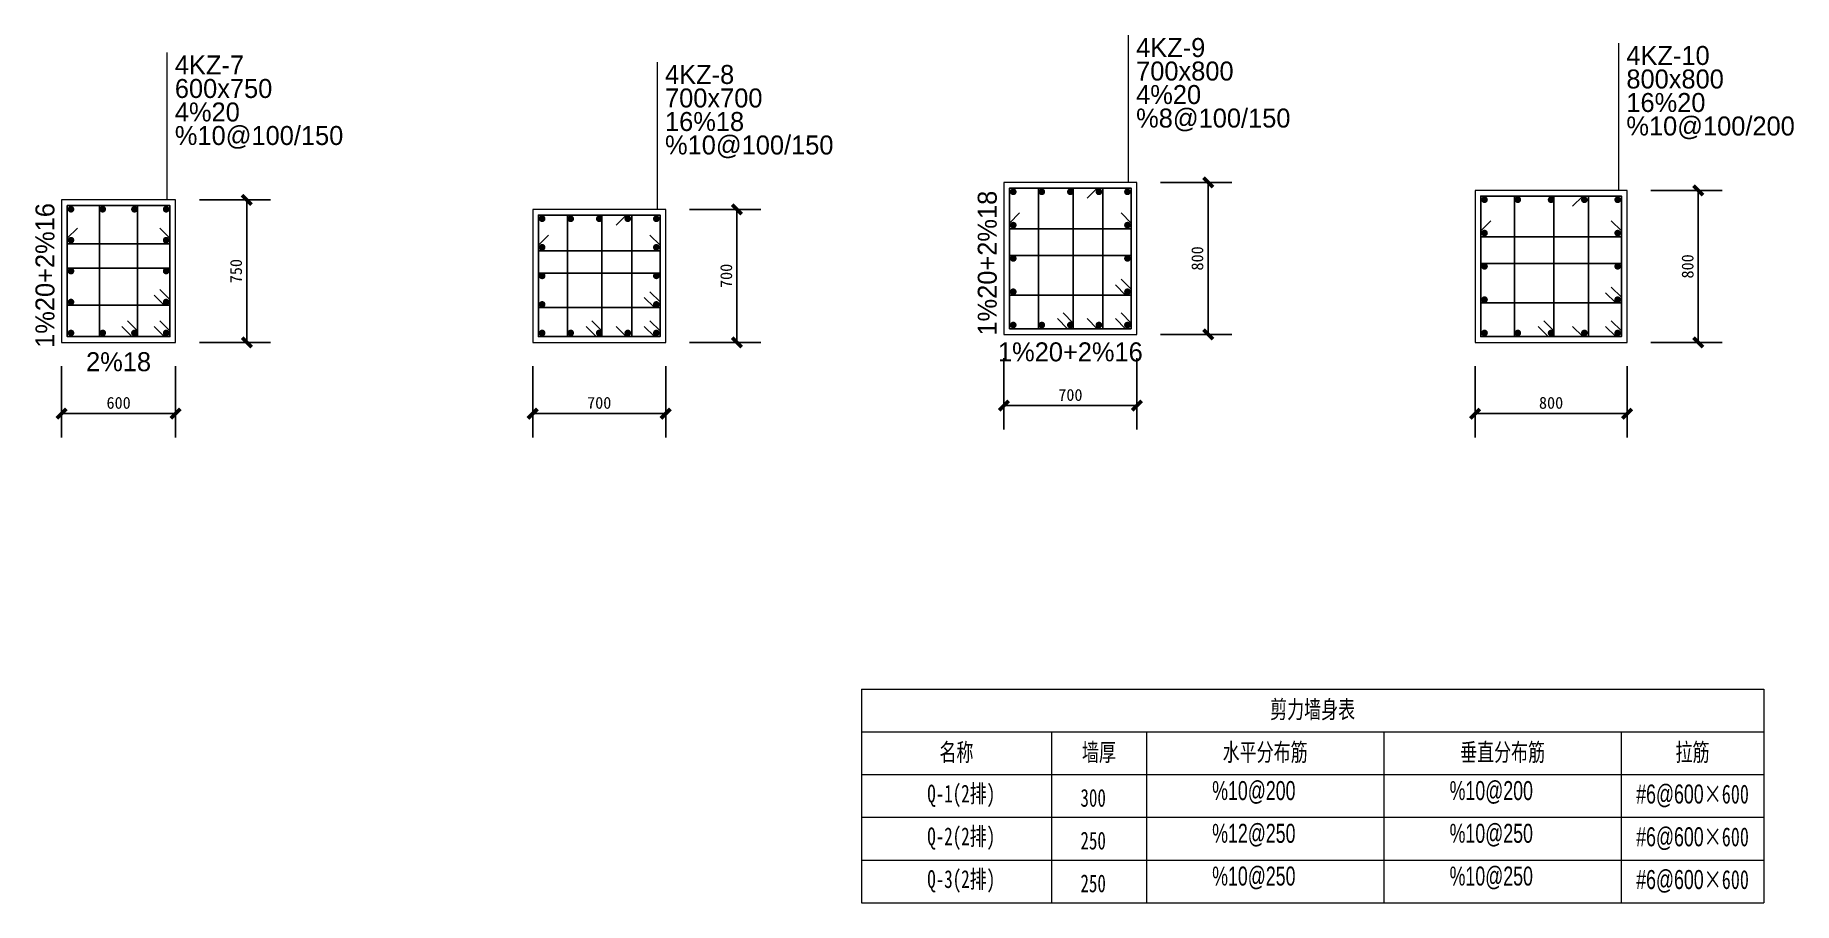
# Model space of a CAD drawing. Header units: millimetres. Extents: x -1141 to 233276, y -20783 to 42059.
# Drawn here: x 40235 to 58751, y -18462 to -9329 of the extents above; entities that cross this region are included whole.
import ezdxf

# ---------------------------------------------------------------- set-up
doc = ezdxf.new("R2010")
doc.units = ezdxf.units.MM
doc.header["$PDMODE"] = 35
for name, color, linetype, lineweight in [('S_ColumFocus', 2, 'Continuous', 9), ('S_ColumLocal', 7, 'Continuous', 9), ('S_DistributionSteelTxt', 7, 'Continuous', 9), ('S_PColumHoopBar', 14, 'Continuous', 25), ('S_PColumMainBar', 14, 'Continuous', 15), ('S_PColumSect', 2, 'Continuous', 15), ('层1213', 84, 'Continuous', 9)]:
    doc.layers.add(name, color=color, linetype=linetype, lineweight=lineweight)
doc.styles.add('xxxx', font='RIF.ttf')
doc.styles.add('宋体', font='')
doc.styles.get('宋体').set_extended_font_data('宋体')
doc.dimstyles.new('DimN_1', dxfattribs={"dimtxt": 125, "dimasz": 100, "dimexe": 250, "dimexo": 0.0625, "dimgap": 50, "dimtad": 1, "dimdec": 0, "dimrnd": 5, "dimzin": 0, "dimdsep": 46, "dimtxsty": '宋体', "dimblk1": 'ARCHTICK', "dimblk2": 'ARCHTICK', "dimsah": 1, "dimcen": 0.09, "dimadec": 0, "dimazin": 0, "dimtfac": 1, "dimtdec": 0, "dimtofl": 0, "dimtmove": 2, "dimatfit": 1, "dimfxl": 1, "dimtolj": 1, "dimtzin": 0, "dimarcsym": 0})

msp = doc.modelspace()

# ---------------------------------------------------------------- texts
at = {"layer": 'S_ColumFocus', "char_height": 200, "attachment_point": 1, "line_spacing_factor": 0.742346, "style": 'xxxx'}
for s, insert, width in [('4KZ-9\\P700x800\\P4%20 %8@100/150', (51826.136, -9359.29), 1889.28771), ('4KZ-10\\P800x800\\P16%20 %10@100/200', (56987.688, -9442.795), 2087.19972), ('4KZ-7\\P600x750\\P4%20 %10@100/150', (41705.096, -9542.795), 2063.33799), ('4KZ-8\\P700x700\\P16%18 %10@100/150', (46865.96, -9642.795), 2087.19972)]:
    msp.add_mtext(s, dxfattribs=dict(at, insert=insert, width=width))
at = {"layer": 'S_ColumLocal', "char_height": 200, "attachment_point": 2, "style": 'xxxx'}
for s, insert, width, rotation in [('1%20+2%16', (40237.496, -11858.628), 251.25004, 89.9999985), ('1%20+2%18', (50158.536, -11729.29), 251.25004, 89.9999985), ('1%20+2%16', (51133.636, -12562.795), 1398.62501, 0.0000025), ('2%18', (41112.596, -12666.369), 569.50001, 0.0000029)]:
    msp.add_mtext(s, dxfattribs=dict(at, insert=insert, width=width, rotation=rotation))
at = {"layer": 'S_DistributionSteelTxt', "char_height": 187.5, "attachment_point": 5, "line_spacing_factor": 1.1, "style": '宋体'}
for s, insert, width in [('\\pxsm1.0;{\\W0.70;剪力墙身表}', (53684.398, -16437.421), 9500), ('\\pxsm1.0;{\\W0.70;名称}', (49934.398, -16887.421), 2000), ('\\pxsm1.0;{\\W0.70;墙厚}', (51434.398, -16887.421), 1000), ('\\pxsm1.0;{\\W0.70;水平分布筋}', (53184.398, -16887.421), 2500), ('\\pxsm1.0;{\\W0.70;垂直分布筋}', (55684.398, -16887.421), 2500), ('\\pxsm1.0;{\\W0.70;拉筋}', (57684.398, -16887.421), 1500), ('\\pxsm1.0;{\\W0.70;Q-1(2排)}', (49984.398, -17337.421), 2100), ('\\pxsm1.0;{\\W0.70;300}', (51373.801, -17358.844), 787.5), ('\\pxsm1.0;{\\W0.70;Q-2(2排)}', (49984.398, -17787.421), 2100), ('\\pxsm1.0;{\\W0.70;250}', (51373.801, -17808.844), 787.5), ('\\pxsm1.0;{\\W0.70;Q-3(2排)}', (49984.398, -18237.421), 2100), ('\\pxsm1.0;{\\W0.70;250}', (51373.801, -18258.844), 787.5)]:
    msp.add_mtext(s, dxfattribs=dict(at, insert=insert, width=width))
at = {"layer": 'S_DistributionSteelTxt', "char_height": 200, "attachment_point": 5, "style": 'xxxx'}
for s, insert, width in [('{\\W0.7;%10@200}', (53065.397, -17300.931), 884.4), ('{\\W0.7;%10@200}', (55565.397, -17300.931), 884.4), ('{\\W0.7;#6@600\\fSimSun|b0|i0|c134|p2;×600}', (57684.398, -17337.421), 1500), ('{\\W0.7;%12@250}', (53065.397, -17750.931), 884.4), ('{\\W0.7;%10@250}', (55565.397, -17750.931), 884.4), ('{\\W0.7;#6@600\\fSimSun|b0|i0|c134|p2;×600}', (57684.398, -17787.421), 1500), ('{\\W0.7;%10@250}', (53065.397, -18200.931), 884.4), ('{\\W0.7;%10@250}', (55565.397, -18200.931), 884.4), ('{\\W0.7;#6@600\\fSimSun|b0|i0|c134|p2;×600}', (57684.398, -18237.421), 1500)]:
    msp.add_mtext(s, dxfattribs=dict(at, insert=insert, width=width))

# ---------------------------------------------------------------- blocks, each defined once
blk = doc.blocks.new('_ArchTick')
at = {"color": 0, "linetype": 'ByBlock', "const_width": 0.4}
blk.add_lwpolyline([(-0.5, -0.5), (0.5, 0.5)], dxfattribs=at)
blk = doc.blocks.new('*D146')
at = {"layer": 'Defpoints', "color": 0, "transparency": 16777216}
for p in [(41713, -11063), (42463, -11063), (41713, -12563)]:
    blk.add_point(p, dxfattribs=at)
at = {"layer": '层1213', "color": 0, "lineweight": -2, "transparency": 16777216}
for p, q in [((41963, -11063), (42713, -11063)), ((42463, -12563), (42463, -11063)), ((41963, -12563), (42713, -12563))]:
    blk.add_line(p, q, dxfattribs=at)
at = {"layer": '层1213', "color": 0, "lineweight": -2, "transparency": 16777216, "xscale": 100, "yscale": 100, "zscale": 100}
for p, rotation in [((42463, -11063), 90), ((42463, -12563), 270)]:
    blk.add_blockref('_ArchTick', p, dxfattribs=dict(at, rotation=rotation))
at = {"layer": '层1213', "color": 0, "transparency": 16777216, "insert": (42350, -11813), "char_height": 125, "attachment_point": 5, "rotation": 90, "style": '宋体'}
blk.add_mtext('\\A1;750', dxfattribs=at)
blk = doc.blocks.new('*D147')
at = {"layer": 'Defpoints', "color": 0, "transparency": 16777216}
for p in [(40513, -12563), (41713, -12563), (41713, -13313)]:
    blk.add_point(p, dxfattribs=at)
at = {"layer": '层1213', "color": 0, "lineweight": -2, "transparency": 16777216}
for p, q in [((40513, -12813), (40513, -13563)), ((41713, -12813), (41713, -13563)), ((40513, -13313), (41713, -13313))]:
    blk.add_line(p, q, dxfattribs=at)
at = {"layer": '层1213', "color": 0, "lineweight": -2, "transparency": 16777216, "xscale": 100, "yscale": 100, "zscale": 100, "rotation": 180}
blk.add_blockref('_ArchTick', (40513, -13313), dxfattribs=at)
at = {"layer": '层1213', "color": 0, "lineweight": -2, "transparency": 16777216, "xscale": 100, "yscale": 100, "zscale": 100}
blk.add_blockref('_ArchTick', (41713, -13313), dxfattribs=at)
at = {"layer": '层1213', "color": 0, "transparency": 16777216, "insert": (41113, -13200), "char_height": 125, "attachment_point": 5, "style": '宋体'}
blk.add_mtext('\\A1;600', dxfattribs=at)
blk = doc.blocks.new('*D150')
at = {"layer": 'Defpoints', "color": 0, "transparency": 16777216}
for p in [(56995, -10963), (57745, -10963), (56995, -12563)]:
    blk.add_point(p, dxfattribs=at)
at = {"layer": '层1213', "color": 0, "lineweight": -2, "transparency": 16777216}
for p, q in [((57245, -10963), (57995, -10963)), ((57745, -12563), (57745, -10963)), ((57245, -12563), (57995, -12563))]:
    blk.add_line(p, q, dxfattribs=at)
at = {"layer": '层1213', "color": 0, "lineweight": -2, "transparency": 16777216, "xscale": 100, "yscale": 100, "zscale": 100}
for p, rotation in [((57745, -10963), 90), ((57745, -12563), 270)]:
    blk.add_blockref('_ArchTick', p, dxfattribs=dict(at, rotation=rotation))
at = {"layer": '层1213', "color": 0, "transparency": 16777216, "insert": (57633, -11763), "char_height": 125, "attachment_point": 5, "rotation": 90, "style": '宋体'}
blk.add_mtext('\\A1;800', dxfattribs=at)
blk = doc.blocks.new('*D151')
at = {"layer": 'Defpoints', "color": 0, "transparency": 16777216}
for p in [(55395, -12563), (56995, -12563), (56995, -13313)]:
    blk.add_point(p, dxfattribs=at)
at = {"layer": '层1213', "color": 0, "lineweight": -2, "transparency": 16777216}
for p, q in [((55395, -12813), (55395, -13563)), ((56995, -12813), (56995, -13563)), ((55395, -13313), (56995, -13313))]:
    blk.add_line(p, q, dxfattribs=at)
at = {"layer": '层1213', "color": 0, "lineweight": -2, "transparency": 16777216, "xscale": 100, "yscale": 100, "zscale": 100, "rotation": 180}
blk.add_blockref('_ArchTick', (55395, -13313), dxfattribs=at)
at = {"layer": '层1213', "color": 0, "lineweight": -2, "transparency": 16777216, "xscale": 100, "yscale": 100, "zscale": 100}
blk.add_blockref('_ArchTick', (56995, -13313), dxfattribs=at)
at = {"layer": '层1213', "color": 0, "transparency": 16777216, "insert": (56195, -13200), "char_height": 125, "attachment_point": 5, "style": '宋体'}
blk.add_mtext('\\A1;800', dxfattribs=at)
blk = doc.blocks.new('*D152')
at = {"layer": 'Defpoints', "color": 0, "transparency": 16777216}
for p in [(51834, -10879), (52584, -10879), (51834, -12479)]:
    blk.add_point(p, dxfattribs=at)
at = {"layer": '层1213', "color": 0, "lineweight": -2, "transparency": 16777216}
for p, q in [((52084, -10879), (52834, -10879)), ((52584, -12479), (52584, -10879)), ((52084, -12479), (52834, -12479))]:
    blk.add_line(p, q, dxfattribs=at)
at = {"layer": '层1213', "color": 0, "lineweight": -2, "transparency": 16777216, "xscale": 100, "yscale": 100, "zscale": 100}
for p, rotation in [((52584, -10879), 90), ((52584, -12479), 270)]:
    blk.add_blockref('_ArchTick', p, dxfattribs=dict(at, rotation=rotation))
at = {"layer": '层1213', "color": 0, "transparency": 16777216, "insert": (52471, -11679), "char_height": 125, "attachment_point": 5, "rotation": 90, "style": '宋体'}
blk.add_mtext('\\A1;800', dxfattribs=at)
blk = doc.blocks.new('*D153')
at = {"layer": 'Defpoints', "color": 0, "transparency": 16777216}
for p in [(50434, -12479), (51834, -12479), (51834, -13229)]:
    blk.add_point(p, dxfattribs=at)
at = {"layer": '层1213', "color": 0, "lineweight": -2, "transparency": 16777216}
for p, q in [((50434, -12729), (50434, -13479)), ((51834, -12729), (51834, -13479)), ((50434, -13229), (51834, -13229))]:
    blk.add_line(p, q, dxfattribs=at)
at = {"layer": '层1213', "color": 0, "lineweight": -2, "transparency": 16777216, "xscale": 100, "yscale": 100, "zscale": 100, "rotation": 180}
blk.add_blockref('_ArchTick', (50434, -13229), dxfattribs=at)
at = {"layer": '层1213', "color": 0, "lineweight": -2, "transparency": 16777216, "xscale": 100, "yscale": 100, "zscale": 100}
blk.add_blockref('_ArchTick', (51834, -13229), dxfattribs=at)
at = {"layer": '层1213', "color": 0, "transparency": 16777216, "insert": (51134, -13117), "char_height": 125, "attachment_point": 5, "style": '宋体'}
blk.add_mtext('\\A1;700', dxfattribs=at)
blk = doc.blocks.new('*D154')
at = {"layer": 'Defpoints', "color": 0, "transparency": 16777216}
for p in [(46873, -11163), (47623, -11163), (46873, -12563)]:
    blk.add_point(p, dxfattribs=at)
at = {"layer": '层1213', "color": 0, "lineweight": -2, "transparency": 16777216}
for p, q in [((47123, -11163), (47873, -11163)), ((47623, -12563), (47623, -11163)), ((47123, -12563), (47873, -12563))]:
    blk.add_line(p, q, dxfattribs=at)
at = {"layer": '层1213', "color": 0, "lineweight": -2, "transparency": 16777216, "xscale": 100, "yscale": 100, "zscale": 100}
for p, rotation in [((47623, -11163), 90), ((47623, -12563), 270)]:
    blk.add_blockref('_ArchTick', p, dxfattribs=dict(at, rotation=rotation))
at = {"layer": '层1213', "color": 0, "transparency": 16777216, "insert": (47511, -11863), "char_height": 125, "attachment_point": 5, "rotation": 90, "style": '宋体'}
blk.add_mtext('\\A1;700', dxfattribs=at)
blk = doc.blocks.new('*D155')
at = {"layer": 'Defpoints', "color": 0, "transparency": 16777216}
for p in [(45473, -12563), (46873, -12563), (46873, -13313)]:
    blk.add_point(p, dxfattribs=at)
at = {"layer": '层1213', "color": 0, "lineweight": -2, "transparency": 16777216}
for p, q in [((45473, -12813), (45473, -13563)), ((46873, -12813), (46873, -13563)), ((45473, -13313), (46873, -13313))]:
    blk.add_line(p, q, dxfattribs=at)
at = {"layer": '层1213', "color": 0, "lineweight": -2, "transparency": 16777216, "xscale": 100, "yscale": 100, "zscale": 100, "rotation": 180}
blk.add_blockref('_ArchTick', (45473, -13313), dxfattribs=at)
at = {"layer": '层1213', "color": 0, "lineweight": -2, "transparency": 16777216, "xscale": 100, "yscale": 100, "zscale": 100}
blk.add_blockref('_ArchTick', (46873, -13313), dxfattribs=at)
at = {"layer": '层1213', "color": 0, "transparency": 16777216, "insert": (46173, -13200), "char_height": 125, "attachment_point": 5, "style": '宋体'}
blk.add_mtext('\\A1;700', dxfattribs=at)

# ---------------------------------------------------------------- dimensions: what is measured, and where the dimension line sits
at = {"layer": '层1213'}
for p1, p2, text, picture, middle in [((51833.636, -12479.29), (51833.636, -10879.29), '800', '*D152', (52471.136, -11679.29)), ((56995.188, -12562.795), (56995.188, -10962.795), '800', '*D150', (57632.688, -11762.795)), ((41712.596, -12562.795), (41712.596, -11062.795), '750', '*D146', (42350.096, -11812.795)), ((46873.46, -12562.795), (46873.46, -11162.795), '700', '*D154', (47510.96, -11862.795)), ((40512.596, -12562.795), (41712.596, -12562.795), '600', '*D147', (41112.596, -13200.295)), ((45473.46, -12562.795), (46873.46, -12562.795), '700', '*D155', (46173.46, -13200.295)), ((50433.636, -12479.29), (51833.636, -12479.29), '700', '*D153', (51133.636, -13116.79)), ((55395.188, -12562.795), (56995.188, -12562.795), '800', '*D151', (56195.188, -13200.295))]:
    dim = msp.add_aligned_dim(p1=p1, p2=p2, distance=-750, text=text, dimstyle='DimN_1', override={"dimexe": 250, "dimexo": 250, "dimtih": 0, "dimtoh": 0, "dimtfill": 0}, dxfattribs=at)
    dim.commit()
    dim.dimension.update_dxf_attribs({"geometry": picture, "text_midpoint": middle})

# ---------------------------------------------------------------- linework, layer by layer
at = {"layer": 'S_ColumFocus'}
for p, q in [((51746.136, -10879.29), (51746.136, -9329.29)), ((56907.688, -10962.795), (56907.688, -9412.795)), ((41625.096, -11062.795), (41625.096, -9512.795)), ((46785.96, -11162.795), (46785.96, -9612.795))]:
    msp.add_line(p, q, dxfattribs=at)
at = {"layer": 'S_DistributionSteelTxt'}
for p, q in [((48934.398, -16212.421), (48934.398, -18462.421)), ((48934.398, -16212.421), (58434.398, -16212.421)), ((58434.398, -16212.421), (58434.398, -18462.421)), ((48934.398, -16662.421), (58434.398, -16662.421)), ((50934.398, -16662.421), (50934.398, -18462.421)), ((51934.398, -16662.421), (51934.398, -18462.421)), ((54434.398, -16662.421), (54434.398, -18462.421)), ((56934.398, -16662.421), (56934.398, -18462.421)), ((48934.398, -17112.421), (58434.398, -17112.421)), ((48934.398, -17562.421), (58434.398, -17562.421)), ((48934.398, -18012.421), (58434.398, -18012.421)), ((48934.398, -18462.421), (58434.398, -18462.421))]:
    msp.add_line(p, q, dxfattribs=at)
at = {"layer": 'S_PColumHoopBar'}
for points in [[(51607.574, -12313.225), (51713.636, -12419.29), (51773.636, -12419.29), (51773.636, -12359.29), (51773.636, -12419.29), (51773.636, -10939.29), (50493.636, -10939.29), (50493.636, -12419.29), (51713.636, -12419.29), (51773.636, -12419.29), (51773.636, -12359.29), (51667.574, -12253.225)], [(50997.574, -12313.225), (51103.636, -12419.29), (51163.636, -12419.29), (51163.636, -12359.29), (51163.636, -12419.29), (51163.636, -10939.29), (50798.636, -10939.29), (50798.636, -12419.29), (51103.636, -12419.29), (51163.636, -12419.29), (51163.636, -12359.29), (51057.574, -12253.225)], [(51310.074, -12313.225), (51416.136, -12419.29), (51476.136, -12419.29), (51476.136, -10939.29), (51416.136, -10939.29), (51310.074, -11045.356)], [(56769.121, -12396.729), (56875.188, -12502.795), (56935.188, -12502.795), (56935.188, -12442.795), (56935.188, -12502.795), (56935.188, -11022.795), (55455.188, -11022.795), (55455.188, -12502.795), (56875.188, -12502.795), (56935.188, -12502.795), (56935.188, -12442.795), (56829.121, -12336.729)], [(56059.121, -12396.729), (56165.188, -12502.795), (56225.188, -12502.795), (56225.188, -12442.795), (56225.188, -12502.795), (56225.188, -11022.795), (55810.188, -11022.795), (55810.188, -12502.795), (56165.188, -12502.795), (56225.188, -12502.795), (56225.188, -12442.795), (56119.121, -12336.729)], [(56421.621, -12396.729), (56527.688, -12502.795), (56587.688, -12502.795), (56587.688, -11022.795), (56527.688, -11022.795), (56421.621, -11128.861)], [(41486.53, -12396.729), (41592.596, -12502.795), (41652.596, -12502.795), (41652.596, -12442.795), (41652.596, -12502.795), (41652.596, -11122.795), (40572.596, -11122.795), (40572.596, -12502.795), (41592.596, -12502.795), (41652.596, -12502.795), (41652.596, -12442.795), (41546.53, -12336.729)], [(41146.53, -12396.729), (41252.596, -12502.795), (41312.596, -12502.795), (41312.596, -12442.795), (41312.596, -12502.795), (41312.596, -11122.795), (40912.596, -11122.795), (40912.596, -12502.795), (41252.596, -12502.795), (41312.596, -12502.795), (41312.596, -12442.795), (41206.53, -12336.729)], [(46647.394, -12396.729), (46753.46, -12502.795), (46813.46, -12502.795), (46813.46, -12442.795), (46813.46, -12502.795), (46813.46, -11222.795), (45533.46, -11222.795), (45533.46, -12502.795), (46753.46, -12502.795), (46813.46, -12502.795), (46813.46, -12442.795), (46707.394, -12336.729)], [(46035.394, -12396.729), (46141.46, -12502.795), (46201.46, -12502.795), (46201.46, -12442.795), (46201.46, -12502.795), (46201.46, -11222.795), (45839.46, -11222.795), (45839.46, -12502.795), (46141.46, -12502.795), (46201.46, -12502.795), (46201.46, -12442.795), (46095.394, -12336.729)], [(46349.894, -12396.729), (46455.96, -12502.795), (46515.96, -12502.795), (46515.96, -11222.795), (46455.96, -11222.795), (46349.894, -11328.862)], [(50599.699, -11200.725), (50493.636, -11306.79), (50493.636, -11366.79), (51773.636, -11366.79), (51773.636, -11306.79), (51667.574, -11200.725)], [(55561.254, -11284.229), (55455.188, -11390.295), (55455.188, -11450.295), (56935.188, -11450.295), (56935.188, -11390.295), (56829.121, -11284.229)], [(40678.662, -11359.229), (40572.596, -11465.295), (40572.596, -11525.295), (41652.596, -11525.295), (41652.596, -11465.295), (41546.53, -11359.229)], [(45639.526, -11434.229), (45533.46, -11540.295), (45533.46, -11600.295), (46813.46, -11600.295), (46813.46, -11540.295), (46707.394, -11434.229)], [(51607.574, -11958.225), (51713.636, -12064.29), (51773.636, -12064.29), (51773.636, -12004.29), (51773.636, -12064.29), (51773.636, -11649.29), (50493.636, -11649.29), (50493.636, -12064.29), (51713.636, -12064.29), (51773.636, -12064.29), (51773.636, -12004.29), (51667.574, -11898.225)], [(41486.53, -12066.729), (41592.596, -12172.795), (41652.596, -12172.795), (41652.596, -12112.795), (41652.596, -12172.795), (41652.596, -11782.795), (40572.596, -11782.795), (40572.596, -12172.795), (41592.596, -12172.795), (41652.596, -12172.795), (41652.596, -12112.795), (41546.53, -12006.729)], [(46647.394, -12090.729), (46753.46, -12196.795), (46813.46, -12196.795), (46813.46, -12136.795), (46813.46, -12196.795), (46813.46, -11834.795), (45533.46, -11834.795), (45533.46, -12196.795), (46753.46, -12196.795), (46813.46, -12196.795), (46813.46, -12136.795), (46707.394, -12030.729)], [(56769.121, -12041.729), (56875.188, -12147.795), (56935.188, -12147.795), (56935.188, -12087.795), (56935.188, -12147.795), (56935.188, -11732.795), (55455.188, -11732.795), (55455.188, -12147.795), (56875.188, -12147.795), (56935.188, -12147.795), (56935.188, -12087.795), (56829.121, -11981.729)]]:
    msp.add_lwpolyline(points, dxfattribs=at)
at = {"layer": 'S_PColumMainBar', "linetype": 'Continuous', "const_width": 35}
for points in [[(50550.136, -10978.29, 1), (50515.136, -10978.29, 1)], [(50850.636, -10978.29, 1), (50815.636, -10978.29, 1)], [(51151.136, -10978.29, 1), (51116.136, -10978.29, 1)], [(51451.636, -10978.29, 1), (51416.636, -10978.29, 1)], [(51752.136, -10978.29, 1), (51717.136, -10978.29, 1)], [(55511.688, -11061.795, 1), (55476.688, -11061.795, 1)], [(55862.188, -11061.795, 1), (55827.188, -11061.795, 1)], [(56212.688, -11061.795, 1), (56177.688, -11061.795, 1)], [(56563.188, -11061.795, 1), (56528.188, -11061.795, 1)], [(56913.688, -11061.795, 1), (56878.688, -11061.795, 1)], [(40629.096, -11161.795, 1), (40594.096, -11161.795, 1)], [(40963.096, -11161.795, 1), (40928.096, -11161.795, 1)], [(41297.096, -11161.795, 1), (41262.096, -11161.795, 1)], [(41631.096, -11161.795, 1), (41596.096, -11161.795, 1)], [(45589.96, -11261.795, 1), (45554.96, -11261.795, 1)], [(45890.46, -11261.795, 1), (45855.46, -11261.795, 1)], [(46190.96, -11261.795, 1), (46155.96, -11261.795, 1)], [(46491.46, -11261.795, 1), (46456.46, -11261.795, 1)], [(46791.96, -11261.795, 1), (46756.96, -11261.795, 1)], [(50550.136, -11328.79, 1), (50515.136, -11328.79, 1)], [(51752.136, -11328.79, 1), (51717.136, -11328.79, 1)], [(40629.096, -11487.295, 1), (40594.096, -11487.295, 1)], [(41631.096, -11487.295, 1), (41596.096, -11487.295, 1)], [(55511.688, -11412.295, 1), (55476.688, -11412.295, 1)], [(56913.688, -11412.295, 1), (56878.688, -11412.295, 1)], [(45589.96, -11562.295, 1), (45554.96, -11562.295, 1)], [(46791.96, -11562.295, 1), (46756.96, -11562.295, 1)], [(50550.136, -11679.29, 1), (50515.136, -11679.29, 1)], [(51752.136, -11679.29, 1), (51717.136, -11679.29, 1)], [(40629.096, -11812.795, 1), (40594.096, -11812.795, 1)], [(41631.096, -11812.795, 1), (41596.096, -11812.795, 1)], [(45589.96, -11862.795, 1), (45554.96, -11862.795, 1)], [(46791.96, -11862.795, 1), (46756.96, -11862.795, 1)], [(55511.688, -11762.795, 1), (55476.688, -11762.795, 1)], [(56913.688, -11762.795, 1), (56878.688, -11762.795, 1)], [(50550.136, -12029.79, 1), (50515.136, -12029.79, 1)], [(51752.136, -12029.79, 1), (51717.136, -12029.79, 1)], [(40629.096, -12138.295, 1), (40594.096, -12138.295, 1)], [(41631.096, -12138.295, 1), (41596.096, -12138.295, 1)], [(45589.96, -12163.295, 1), (45554.96, -12163.295, 1)], [(46791.96, -12163.295, 1), (46756.96, -12163.295, 1)], [(55511.688, -12113.295, 1), (55476.688, -12113.295, 1)], [(56913.688, -12113.295, 1), (56878.688, -12113.295, 1)], [(50550.136, -12380.29, 1), (50515.136, -12380.29, 1)], [(50850.636, -12380.29, 1), (50815.636, -12380.29, 1)], [(51151.136, -12380.29, 1), (51116.136, -12380.29, 1)], [(51451.636, -12380.29, 1), (51416.636, -12380.29, 1)], [(51752.136, -12380.29, 1), (51717.136, -12380.29, 1)], [(40629.096, -12463.795, 1), (40594.096, -12463.795, 1)], [(40963.096, -12463.795, 1), (40928.096, -12463.795, 1)], [(41297.096, -12463.795, 1), (41262.096, -12463.795, 1)], [(41631.096, -12463.795, 1), (41596.096, -12463.795, 1)], [(45589.96, -12463.795, 1), (45554.96, -12463.795, 1)], [(45890.46, -12463.795, 1), (45855.46, -12463.795, 1)], [(46190.96, -12463.795, 1), (46155.96, -12463.795, 1)], [(46491.46, -12463.795, 1), (46456.46, -12463.795, 1)], [(46791.96, -12463.795, 1), (46756.96, -12463.795, 1)], [(55511.688, -12463.795, 1), (55476.688, -12463.795, 1)], [(55862.188, -12463.795, 1), (55827.188, -12463.795, 1)], [(56212.688, -12463.795, 1), (56177.688, -12463.795, 1)], [(56563.188, -12463.795, 1), (56528.188, -12463.795, 1)], [(56913.688, -12463.795, 1), (56878.688, -12463.795, 1)]]:
    msp.add_lwpolyline(points, format="xyb", close=True, dxfattribs=at)
at = {"layer": 'S_PColumSect', "linetype": 'Continuous'}
for points in [[(50433.636, -12479.29), (51833.636, -12479.29), (51833.636, -10879.29), (50433.636, -10879.29)], [(40512.596, -12562.795), (41712.596, -12562.795), (41712.596, -11062.795), (40512.596, -11062.795)], [(55395.188, -12562.795), (56995.188, -12562.795), (56995.188, -10962.795), (55395.188, -10962.795)], [(45473.46, -12562.795), (46873.46, -12562.795), (46873.46, -11162.795), (45473.46, -11162.795)]]:
    msp.add_lwpolyline(points, close=True, dxfattribs=at)

msp.set_redraw_order([(e.dxf.handle, doc.entitydb.next_handle()) for e in msp.query("TEXT MTEXT ATTDEF DIMENSION ARC_DIMENSION")])  # texts and dimensions are drawn at this point

doc.saveas('drawing.dxf')
